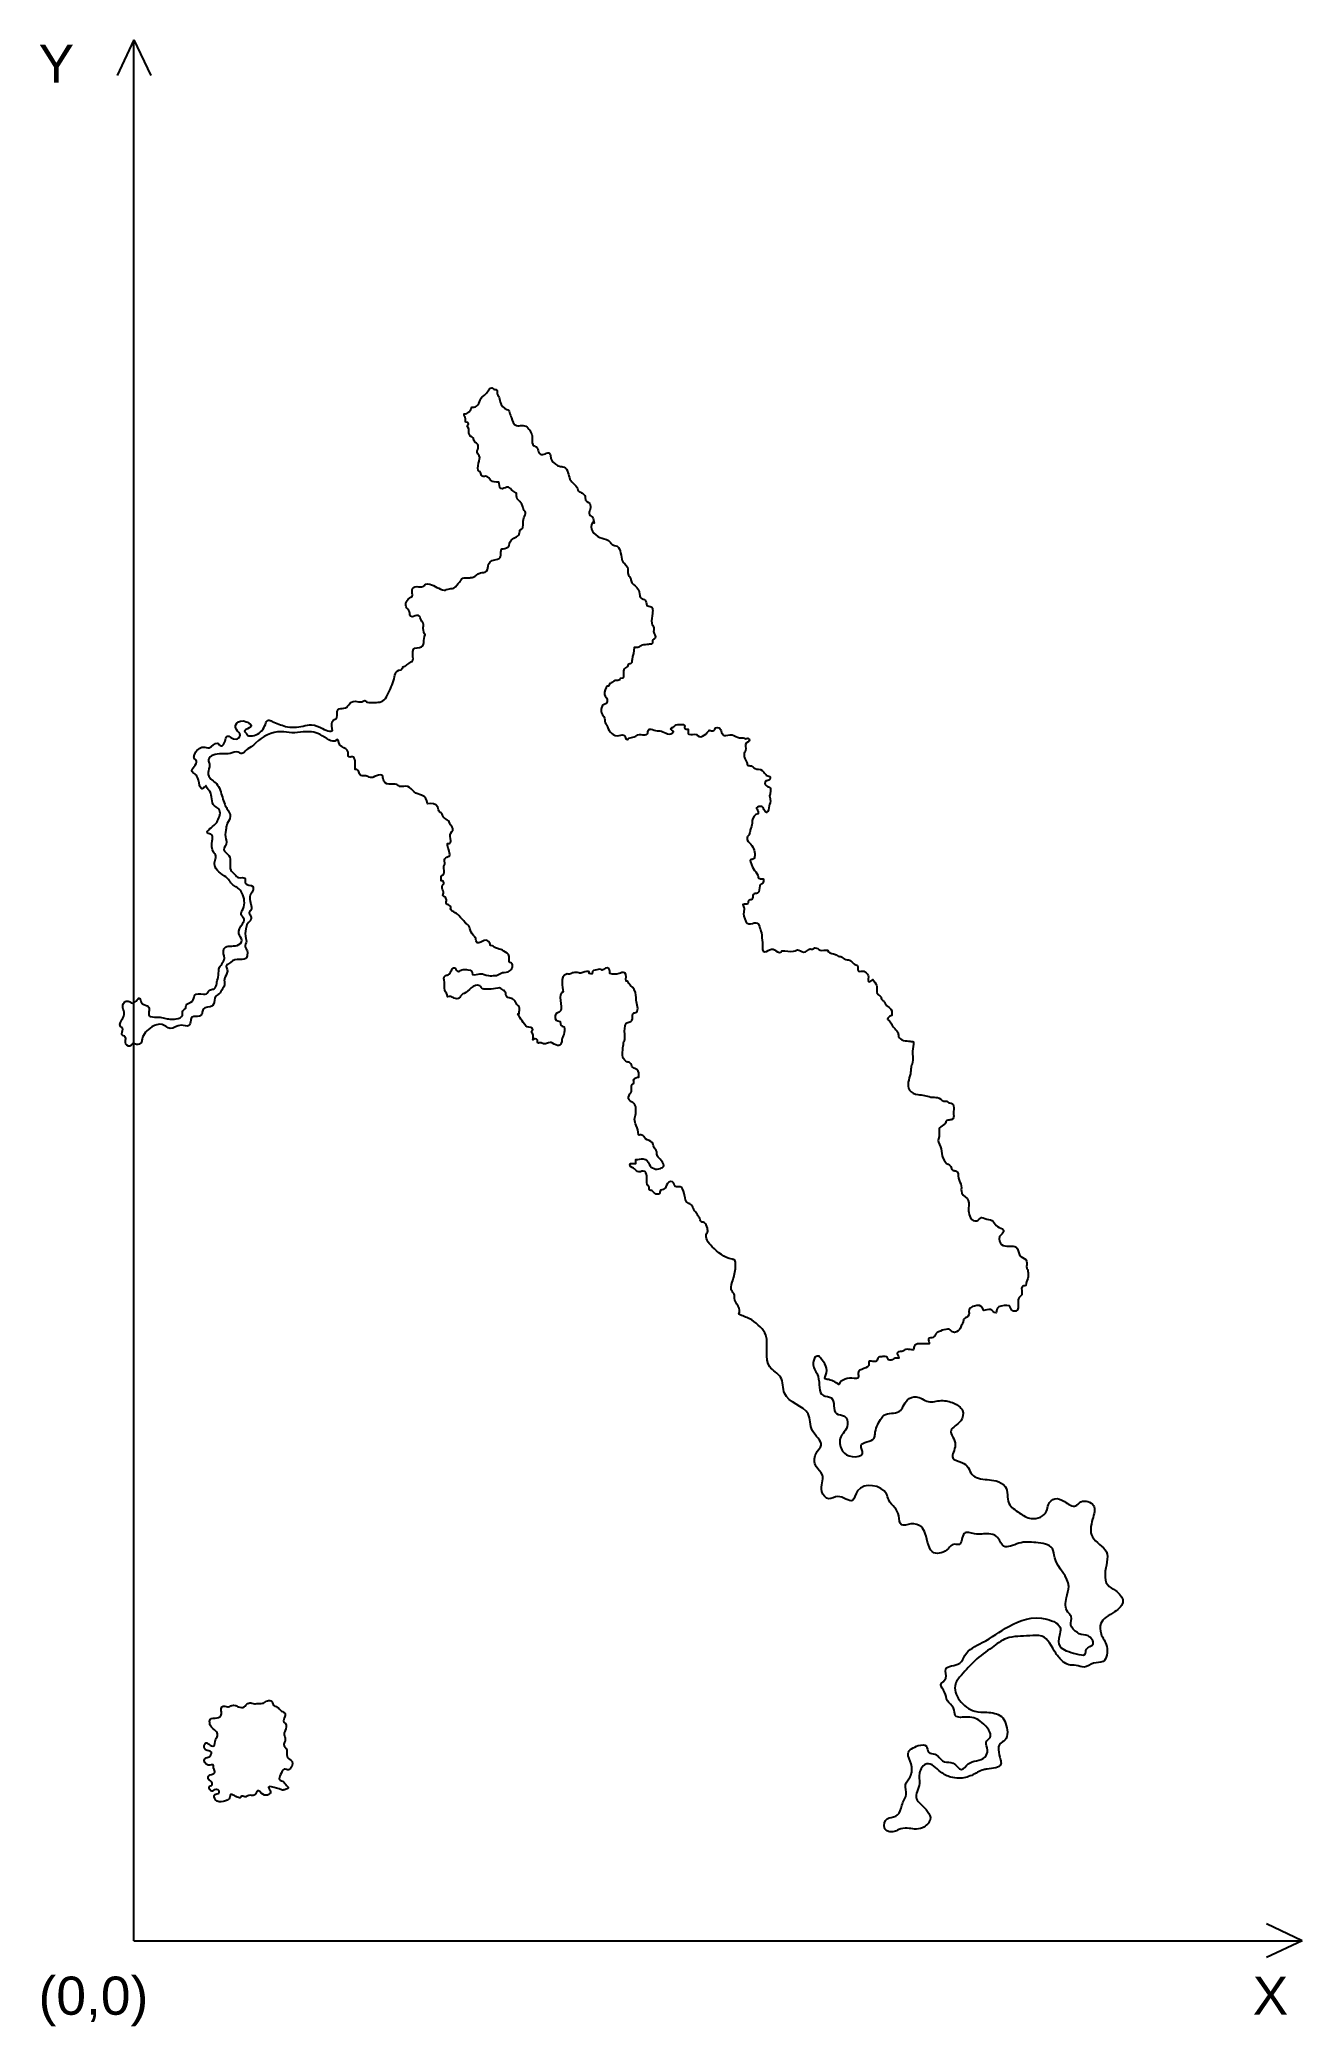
# Model space of a CAD drawing. Header units: millimetres. Extents: x -8188 to 98880, y -7528 to 160952.
import ezdxf

# ---------------------------------------------------------------- set-up
doc = ezdxf.new("R2010")
doc.units = ezdxf.units.MM
doc.layers.add('water', color=130, linetype='Continuous')
doc.layers.add('坐标系', color=7, linetype='Continuous')
doc.styles.get("Standard").update_dxf_attribs({"font": 'arial.ttf'})

msp = doc.modelspace()

# ---------------------------------------------------------------- texts
at = {"layer": '坐标系', "lineweight": 53}
for s, height, p in [('Y', 3240, (-8287, 157296)), ('(0,0)', 3240.5, (-8287, -6553)), ('X', 3240, (94674, -6553))]:
    msp.add_text(s, height=height, dxfattribs=at).set_placement(p)

# ---------------------------------------------------------------- linework, layer by layer
at = {"layer": 'water'}
for points, knots in [([(16649, 102335), (16561, 102319), (16262, 102263), (15696, 102607), (14957, 102931), (13890, 102673), (12949, 102558), (12057, 102936), (11634, 103054), (11139, 103372), (10910, 102779), (10642, 102183), (9843, 101791), (9411, 101961), (9378, 102150), (9079, 102253), (9388, 102545), (10092, 102704), (9063, 103361), (8385, 102985), (8433, 102360), (8991, 102013), (8354, 101382), (7659, 102179), (7561, 101437), (7241, 100865), (6770, 101566), (6301, 100720), (5509, 101132), (4989, 100566), (4844, 100003), (5437, 99645), (4451, 99030), (4943, 98708), (5363, 98412), (5350, 96935), (5932, 97783), (5976, 97420), (6533, 97081), (6271, 96044), (7282, 95687), (7010, 94855), (6638, 94271), (5647, 93712), (6543, 93549), (6405, 92811), (6366, 92197), (6827, 91750), (6658, 91348), (6571, 90604), (7250, 90198), (7876, 89732), (8075, 89258), (8679, 89021), (9142, 88393), (9285, 87462), (8747, 86773), (9256, 86376), (8908, 85824), (8493, 85215), (9129, 84562), (8456, 83923), (7532, 84225), (7319, 83465), (7590, 83039), (7359, 82765), (7272, 82537), (6939, 82250), (7031, 81613), (6827, 81085), (6799, 80639), (6531, 80385), (6137, 80427), (6026, 79967), (5524, 80044), (4854, 80106), (4896, 79257), (4138, 79244), (4263, 78748), (3824, 78643), (4027, 78086), (3381, 77869), (2878, 77876), (2372, 77945), (1842, 78124), (1382, 78015), (1029, 78217), (1066, 78536), (1127, 78856), (981, 78979), (927, 79024), (731, 79073), (403, 79155), (294, 79843), (-9, 79388), (-317, 79180), (-599, 79410), (-1001, 79426), (-1248, 78935), (-981, 78524), (-1066, 78038), (-1300, 77739), (-1467, 77308), (-999, 77058), (-1384, 76547), (-700, 76403), (-1145, 75743), (-438, 75487), (-311, 75912), (55, 75635), (449, 75829), (502, 76550), (1143, 77203), (2164, 77613), (2963, 76847), (3632, 77567), (4506, 77128), (4600, 77736), (4729, 78237), (5315, 77997), (5623, 78375), (5598, 78968), (6626, 78805), (6602, 79501), (6729, 79884), (7111, 80009), (7268, 80427), (7543, 80795), (7426, 81167), (7580, 81583), (7848, 81996), (7541, 82410), (8011, 82688), (8425, 83091), (9299, 82836), (9430, 83383), (9439, 83754), (9114, 84066), (9395, 84414), (9215, 84923), (9242, 85422), (9385, 86031), (9779, 86267), (9725, 86664), (9492, 86929), (9867, 87198), (9677, 87727), (9537, 88356), (9901, 88704), (9999, 89350), (9078, 89152), (9350, 90024), (8648, 89772), (8358, 90189), (7737, 90647), (8245, 91689), (7169, 92216), (7765, 92778), (7503, 93319), (7587, 93865), (7663, 94506), (8137, 95086), (7723, 95650), (7373, 96357), (7215, 97117), (6863, 97866), (6428, 98141), (6047, 98525), (6112, 99028), (6265, 99454), (6114, 99714), (6103, 100226), (7144, 100457), (7921, 100335), (8530, 100660), (9005, 100277), (9351, 100818), (9807, 100981), (10599, 101814), (11804, 102437), (13186, 102104), (14324, 102296), (15584, 102265), (16639, 101202), (17031, 101582), (17057, 101607), (17145, 101515), (17138, 101472), (17177, 101349), (17249, 101120), (17237, 101125), (17436, 101001), (17654, 100865), (17901, 100802), (17958, 100522), (17994, 100344), (17889, 100204), (18042, 100127), (18144, 100076), (18318, 100184), (18418, 100107), (18652, 99928), (18541, 99302), (18565, 99060), (19019, 99085), (18756, 98689), (19069, 98546), (19194, 98488), (19337, 98548), (19470, 98523), (19601, 98497), (19715, 98408), (19852, 98387), (20145, 98342), (20287, 98542), (20544, 98590), (21010, 98677), (20879, 98360), (20988, 98084), (21090, 97822), (21382, 97808), (21633, 97809), (21759, 97809), (21938, 97841), (22058, 97800), (22163, 97763), (22223, 97663), (22326, 97628), (22541, 97554), (22815, 97684), (23023, 97610), (23230, 97538), (23409, 97302), (23568, 97162), (23757, 96996), (23966, 96973), (24178, 96883), (24543, 96728), (24622, 96535), (24709, 96158), (25041, 96165), (25396, 96203), (25560, 95866), (25642, 95696), (25588, 95598), (25715, 95466), (25755, 95425), (25821, 95421), (25850, 95388), (25936, 95293), (25933, 95235), (25990, 95122), (26074, 94953), (26138, 94922), (26277, 94845), (26485, 94728), (26509, 94739), (26584, 94481), (26638, 94293), (26812, 94238), (26853, 94060), (26902, 93848), (26660, 93727), (26606, 93529), (26570, 93395), (26722, 92991), (26650, 92869), (26589, 92765), (26512, 92792), (26385, 92791), (26373, 92394), (26663, 92102), (26557, 91707), (26448, 91667), (26227, 91589), (26169, 91490), (26101, 91374), (26191, 91169), (26162, 91044), (26139, 90943), (26085, 90921), (26071, 90817), (26047, 90643), (26178, 90363), (26091, 90199), (26045, 90113), (25931, 90127), (25878, 90037), (25828, 89953), (25855, 89702), (25867, 89608), (26000, 89637), (26055, 89559), (26072, 89445), (26096, 89285), (25993, 89303), (25945, 89185), (25853, 88955), (26218, 88560), (25965, 88405), (26132, 88209), (26266, 88271), (26294, 87992), (26303, 87901), (26263, 87760), (26312, 87678), (26388, 87553), (26554, 87583), (26636, 87464), (26702, 87368), (26632, 87268), (26675, 87176), (26715, 87091), (26861, 87013), (26938, 86975), (27098, 86895), (27220, 86830), (27349, 86677), (27534, 86457), (27722, 86286), (27900, 86061), (27958, 85987), (28064, 85925), (28133, 85862), (28256, 85752), (28226, 85743), (28277, 85572), (28343, 85347), (28454, 85167), (28595, 84975), (28658, 84889), (28744, 84833), (28786, 84730), (28827, 84628), (28810, 84419), (28906, 84366), (29073, 84274), (29362, 84536), (29511, 84570), (29867, 84650), (29970, 84411), (30036, 84123), (30281, 84128), (30288, 84032), (30473, 83924), (30555, 83877), (30683, 83852), (30783, 83832), (30975, 83795), (31009, 83756), (31159, 83663), (31365, 83536), (31566, 83455), (31623, 83201), (31654, 83065), (31570, 82886), (31636, 82758), (31709, 82616), (31818, 82684), (31880, 82585), (32025, 82351), (31753, 82006), (31543, 81907), (31310, 81798), (31100, 81921), (30884, 81769), (30718, 81652), (30637, 81591), (30420, 81581), (30249, 81574), (30035, 81555), (29865, 81581), (29578, 81625), (29451, 81768), (29147, 81720), (28933, 81686), (28721, 81612), (28501, 81667), (28490, 81967), (28457, 82032), (28125, 82074), (27995, 82091), (27731, 82108), (27607, 82073), (27443, 82026), (27408, 81843), (27201, 81981), (27110, 82042), (27111, 82196), (26999, 82231), (26827, 82286), (26824, 82169), (26750, 82064), (26681, 81966), (26623, 81803), (26521, 81699), (26389, 81564), (26366, 81648), (26225, 81582), (26015, 81484), (26097, 81238), (26128, 81013), (26158, 80796), (26131, 80568), (26160, 80349), (26193, 80107), (26420, 80057), (26384, 79770), (26735, 79931), (26843, 79640), (27193, 79621), (27398, 79609), (27403, 79672), (27506, 79834), (27610, 79996), (27621, 79993), (27795, 80066), (28169, 80221), (28616, 80984), (29126, 80708), (29230, 80652), (29264, 80516), (29382, 80461), (29498, 80406), (29637, 80416), (29769, 80423), (29991, 80435), (30224, 80445), (30454, 80483), (30765, 80534), (30827, 80612), (31099, 80370), (31180, 80297), (31255, 80284), (31310, 80175), (31363, 80068), (31320, 79865), (31412, 79768), (31514, 79659), (31697, 79698), (31820, 79642), (31919, 79598), (32054, 79504), (32128, 79407), (32197, 79318), (32213, 79201), (32277, 79119), (32334, 79045), (32439, 78999), (32473, 78926), (32525, 78812), (32474, 78496), (32463, 78372), (32432, 78349), (32396, 78342), (32357, 78350), (32503, 78141), (32542, 77935), (32718, 77744), (32853, 77597), (32980, 77316), (33150, 77234), (33341, 77143), (33601, 77241), (33635, 76970), (33641, 76922), (33523, 76905), (33518, 76837), (33513, 76766), (33637, 76616), (33653, 76522), (33672, 76405), (33672, 76219), (33618, 76121), (33759, 76271), (33934, 76265), (34029, 76094), (34061, 76036), (33990, 75931), (34045, 75880), (34095, 75832), (34259, 75892), (34329, 75878), (34440, 75855), (34497, 75796), (34614, 75786), (34747, 75774), (34835, 75857), (34945, 75884), (35179, 75941), (35221, 75900), (35431, 75777), (35864, 75524), (36069, 75661), (36100, 76144), (36113, 76342), (36194, 76416), (36263, 76591), (36335, 76772), (36308, 77036), (36300, 77242), (35954, 77316), (35994, 77349), (35961, 77701), (35651, 77720), (35480, 77797), (35522, 78160), (35559, 78489), (35843, 78365), (36005, 78610), (36186, 78885), (35691, 80075), (36195, 80197), (36193, 80614), (35881, 81514), (36491, 81706), (36573, 81732), (36663, 81700), (36746, 81714), (36848, 81731), (36943, 81810), (37042, 81827), (37190, 81852), (37376, 81832), (37524, 81824), (37618, 81618), (38491, 82232), (38420, 81759), (38494, 81735), (38578, 81728), (38658, 81740), (38660, 82050), (38825, 82045), (39068, 82071), (39207, 82086), (39405, 82204), (39521, 82028), (39682, 82115), (39693, 82243), (39922, 82229), (40206, 82212), (40139, 82015), (40161, 81754), (40467, 81684), (40645, 81666), (40950, 81764), (41064, 81801), (41288, 81894), (41418, 81809), (41612, 81682), (41489, 81304), (41535, 81114), (41581, 81103), (41651, 81085), (41696, 81092), (41690, 80869), (42125, 80595), (42224, 80396), (42400, 80045), (42377, 79820), (42397, 79478), (42413, 79194), (42660, 78651), (42411, 78482), (42308, 78412), (42200, 78478), (42118, 78337), (42027, 78181), (42138, 77924), (42015, 77769), (41807, 77507), (41518, 77746), (41451, 77321), (41399, 76993), (41412, 76725), (41428, 76375), (41431, 76313), (41443, 76217), (41428, 76158), (41413, 76097), (41363, 76025), (41354, 75988), (41319, 75841), (41293, 75640), (41272, 75473), (41241, 75234), (41199, 74879), (41264, 74652), (41302, 74514), (41486, 74326), (41612, 74269), (41723, 74219), (41778, 74270), (41893, 74166), (41982, 74086), (41991, 73910), (42051, 73847), (42143, 73749), (42314, 73721), (42435, 73604), (42635, 73410), (42638, 73253), (42630, 72974), (42484, 72957), (42245, 72894), (42185, 72763), (42150, 72687), (42216, 72564), (42187, 72485), (42158, 72404), (42096, 72406), (42048, 72331), (41956, 72190), (42002, 72102), (42008, 71896), (42015, 71625), (41885, 71637), (41789, 71422), (41581, 70955), (42101, 70925), (42291, 70614), (42414, 70413), (42372, 70120), (42365, 69891), (42358, 69695), (42250, 69579), (42253, 69391), (42256, 69233), (42321, 69020), (42390, 68876), (42531, 68581), (42579, 68415), (42589, 68066), (42669, 68048), (42776, 68076), (42859, 68055), (43036, 68009), (43066, 67869), (43192, 67746), (43362, 67579), (43615, 67591), (43759, 67425), (43852, 67319), (43843, 67180), (43893, 67059), (43955, 66908), (44089, 66779), (44133, 66626), (44170, 66497), (44139, 66378), (44196, 66260), (44254, 66142), (44359, 66094), (44439, 66000), (44513, 65914), (44777, 65615), (44752, 65462), (44731, 65335), (44567, 65275), (44454, 65226), (44099, 65070), (43672, 65213), (43502, 65574), (43376, 65843), (43317, 65967), (42996, 66030), (42771, 66074), (42583, 65935), (42366, 65994), (42361, 65875), (42368, 65756), (42363, 65638), (42281, 65621), (41969, 65678), (41922, 65639), (41697, 65450), (42074, 65281), (42159, 65245), (42315, 65178), (42371, 65022), (42498, 64957), (42632, 64889), (42870, 64992), (42992, 65000), (43460, 64968), (43199, 64235), (43323, 63872), (43360, 63762), (43443, 63775), (43477, 63692), (43503, 63628), (43469, 63489), (43507, 63438), (43591, 63324), (43665, 63386), (43757, 63327), (43853, 63265), (43877, 63152), (43999, 63092), (44107, 63040), (44269, 62986), (44369, 63087), (44427, 63148), (44368, 63291), (44459, 63373), (44477, 63390), (44644, 63442), (44670, 63452), (44925, 63548), (44843, 63547), (44967, 63817), (45038, 63969), (45255, 64211), (45466, 64100), (45648, 64005), (45567, 63757), (45702, 63683), (45833, 63611), (46122, 63713), (46251, 63611), (46368, 63517), (46468, 63107), (46500, 62958), (46564, 62653), (46542, 62432), (46850, 62258), (46994, 62177), (47062, 62190), (47143, 62032), (47220, 61880), (47247, 61789), (47351, 61641), (47439, 61517), (47504, 61387), (47584, 61284), (47648, 61204), (47707, 61144), (47753, 61056), (47809, 60948), (47804, 60804), (47907, 60726), (48034, 60631), (48145, 60705), (48258, 60534), (48318, 60445), (48460, 60170), (48443, 60064), (48453, 60038), (48442, 60029), (48424, 60021), (48528, 60004), (48458, 59833), (48399, 59732), (48175, 59349), (48520, 58893), (48840, 58585), (49329, 58115), (49863, 57622), (50534, 57521), (50617, 57509), (50711, 57498), (50763, 57432), (50797, 57389), (50806, 57333), (50811, 57279), (50832, 57087), (50833, 56893), (50814, 56701), (50775, 56321), (50658, 55954), (50542, 55590), (50453, 55311), (50372, 54979), (50552, 54748), (50603, 54683), (50672, 54631), (50707, 54557), (50754, 54455), (50728, 54337), (50734, 54225), (50746, 53978), (50910, 53770), (51033, 53556), (51155, 53341), (51236, 53058), (51090, 52859), (51391, 52730), (51691, 52602), (51992, 52474), (52058, 52446), (52125, 52418), (52192, 52389), (52699, 52003), (53978, 51030), (52984, 48513), (54935, 47647), (54667, 45436), (57355, 44971), (57004, 42955), (58475, 41875), (57456, 41044), (57487, 39913), (58536, 39159), (57822, 38014), (58689, 36960), (59617, 37724), (60852, 36565), (61105, 38737), (63585, 38314), (63770, 36986), (64370, 36485), (64708, 35808), (64738, 34763), (65762, 35191), (66589, 34967), (67103, 33950), (67204, 32253), (68776, 32725), (69217, 33455), (70069, 33142), (69958, 34605), (71274, 34095), (72095, 34317), (73133, 34090), (73454, 32777), (74968, 33619), (76211, 33510), (77792, 33325), (77865, 31486), (79399, 30355), (78818, 28755), (78736, 27754), (79444, 27188), (79078, 26403), (79631, 25982), (80127, 25640), (80745, 25765), (81444, 24792), (80425, 24572), (80604, 23814), (79599, 24098), (78987, 24247), (78143, 24681), (78226, 25508), (78561, 26498), (76423, 27458), (74098, 26611), (72066, 25076), (70319, 24343), (69922, 22970), (68312, 23124), (68887, 21934), (67962, 21462), (68692, 20806), (68658, 20002), (69423, 19591), (69315, 18522), (70747, 18827), (71705, 18370), (72810, 17097), (71899, 16596), (72287, 15904), (72008, 15182), (71255, 14973), (70529, 14854), (69944, 13897), (69375, 15007), (68468, 14754), (68094, 15314), (67676, 15638), (67056, 15547), (67124, 16433), (66126, 16286), (65196, 15717), (65849, 14669), (65781, 13682), (65065, 12969), (65444, 12127), (64991, 11524), (64859, 10870), (64517, 10117), (63543, 10271), (63252, 9078), (64173, 8862), (64772, 9252), (65514, 9317), (66502, 9024), (67749, 10148), (66743, 11095), (65889, 11941), (66579, 12942), (66240, 13970), (67132, 15168), (68105, 14026), (68963, 13586), (69910, 13453), (70874, 13687), (71596, 14193), (72438, 14335), (73444, 14362), (73244, 15291), (73077, 15796), (73148, 16473), (73991, 16777), (73862, 18019), (73307, 18970), (72200, 19128), (70903, 19103), (69733, 19959), (69221, 21407), (70168, 22458), (71107, 23563), (72460, 24508), (73909, 25617), (75414, 25509), (77168, 25771), (77767, 24312), (78459, 23468), (79088, 23061), (79717, 23137), (80542, 22754), (81021, 23410), (82253, 23195), (82484, 24856), (81744, 25575), (81665, 26965), (82885, 27432), (83984, 28500), (83144, 29453), (82240, 29830), (82027, 31169), (82808, 32837), (80742, 33770), (81013, 35349), (81533, 36738), (80186, 37215), (79584, 36340), (78755, 36984), (77917, 37395), (77278, 36784), (77277, 35822), (75902, 35282), (74886, 36036), (73716, 36762), (74024, 38245), (72703, 38892), (71706, 38775), (70786, 39215), (70610, 39918), (70016, 40352), (68857, 40583), (69836, 41864), (68613, 43085), (70058, 43617), (70223, 44805), (69290, 45390), (68275, 45642), (67129, 45251), (66270, 46022), (65149, 45623), (64899, 44259), (63551, 44585), (62939, 43690), (62650, 43054), (62618, 41978), (61061, 42093), (61893, 40839), (60578, 40689), (59780, 41178), (59465, 42530), (60515, 43172), (60184, 44374), (58940, 44255), (59391, 45922), (57720, 45839), (58124, 47517), (57262, 48416), (57463, 48994), (57538, 49212), (57629, 49261), (57721, 49333), (57822, 49317), (57906, 49303), (57968, 49233), (58022, 49168), (58365, 48752), (58727, 48197), (58483, 47717), (58430, 47612), (58352, 47478), (58433, 47393), (58472, 47352), (58533, 47344), (58589, 47336), (58950, 47284), (59294, 47127), (59570, 46889), (59774, 47354), (60380, 47494), (60882, 47422), (61014, 47402), (61186, 47393), (61241, 47514), (61287, 47615), (61210, 47728), (61206, 47838), (61198, 48066), (61470, 48182), (61690, 48244), (61909, 48305), (62176, 48457), (62127, 48679), (62031, 49124), (62608, 48712), (62787, 48877), (62899, 48981), (62822, 49114), (62983, 49208), (63083, 49267), (63195, 49257), (63305, 49263), (63425, 49269), (63603, 49295), (63692, 49206), (63821, 49078), (63671, 48993), (63891, 48951), (64079, 48915), (64123, 49042), (64275, 49103), (64393, 49150), (64531, 49127), (64655, 49130), (64689, 49327), (64431, 49448), (64564, 49621), (64638, 49717), (64907, 49687), (65012, 49734), (65166, 49803), (65180, 49889), (65371, 49887), (65541, 49885), (65724, 49850), (65900, 49837), (65975, 50001), (65890, 50096), (66034, 50232), (66165, 50354), (66297, 50348), (66471, 50355), (66724, 50365), (66988, 50337), (67236, 50361), (67260, 50485), (67132, 50664), (67176, 50757), (67233, 50879), (67462, 50837), (67568, 50890), (67698, 50954), (67692, 50979), (67752, 51090), (67830, 51272), (67847, 51284), (68032, 51362), (68252, 51470), (68415, 51553), (68661, 51576), (68739, 51583), (68855, 51601), (68931, 51582), (69092, 51541), (69092, 51423), (69222, 51356), (69430, 51249), (69682, 51415), (69813, 51571), (69903, 51679), (69921, 51751), (69966, 51888), (70003, 52002), (70072, 52047), (70114, 52149), (70146, 52230), (70124, 52325), (70162, 52405), (70244, 52580), (70391, 52563), (70518, 52681), (70709, 52857), (70554, 53039), (70643, 53255), (70753, 53522), (71030, 53552), (71276, 53588), (71626, 53641), (71739, 53497), (71875, 53164), (71958, 53201), (72317, 53275), (72428, 53254), (72618, 53219), (72696, 52945), (72926, 52981), (72997, 53207), (72919, 53326), (73162, 53476), (73397, 53620), (73763, 53596), (74056, 53585), (74129, 53375), (74285, 53014), (74587, 53121), (74848, 53212), (74795, 53566), (74795, 53809), (74795, 53926), (74775, 54066), (74809, 54174), (74860, 54336), (75025, 54381), (75088, 54519), (75169, 54698), (75007, 55028), (75117, 55182), (75170, 55256), (75356, 55270), (75440, 55304), (75438, 55573), (75550, 55657), (75620, 55893), (75662, 56032), (75647, 56375), (75621, 56517), (75602, 56618), (75536, 56681), (75512, 56775), (75466, 56955), (75556, 57169), (75508, 57348), (75446, 57581), (75179, 57600), (75007, 57755), (74811, 57931), (74840, 58184), (74729, 58403), (74608, 58643), (74450, 58624), (74202, 58624), (73667, 58624), (73232, 58620), (73164, 59259), (73131, 59565), (73456, 59563), (73540, 59839), (73614, 60082), (73351, 60159), (73180, 60225), (72742, 60394), (72764, 60856), (72280, 60898), (72106, 60913), (71836, 61081), (71680, 61055), (71527, 61029), (71465, 60839), (71296, 60791), (70794, 60648), (70604, 61275), (70578, 61629), (70558, 61891), (70649, 62274), (70559, 62512), (70466, 62757), (70120, 62882), (70009, 63135), (69921, 63336), (69992, 63531), (69960, 63741), (69926, 63960), (69783, 64188), (69714, 64409), (69635, 64669), (69793, 64879), (69483, 65017), (69407, 65051), (69326, 65033), (69253, 65079), (69117, 65164), (69150, 65270), (69073, 65392), (68958, 65574), (68738, 65572), (68611, 65767), (68473, 65979), (68321, 66231), (68308, 66487), (68294, 66779), (68225, 66996), (68115, 67263), (67980, 67588), (68002, 67596), (68076, 67937), (68137, 68220), (67967, 68561), (68224, 68759), (68376, 68877), (68517, 68870), (68618, 69055), (68666, 69142), (68618, 69196), (68709, 69275), (68769, 69327), (68942, 69324), (69015, 69344), (69165, 69386), (69179, 69324), (69273, 69456), (69353, 69567), (69311, 69775), (69313, 69905), (69315, 70109), (69328, 70319), (69312, 70522), (69287, 70727), (69215, 70728), (68957, 70794), (68853, 70821), (68835, 70896), (68742, 70925), (68659, 70952), (68552, 70899), (68471, 70926), (68262, 70995), (68184, 71205), (67943, 71240), (67752, 71268), (67565, 71240), (67384, 71283), (67015, 71371), (66657, 71451), (66267, 71490), (66020, 71514), (65727, 71660), (65582, 71861), (65285, 72271), (65556, 72818), (65647, 73237), (65687, 73425), (65685, 73582), (65701, 73772), (65716, 73946), (65800, 74043), (65838, 74205), (65908, 74509), (65806, 74873), (65835, 75185), (65861, 75455), (65930, 75686), (65923, 75967), (65826, 75990), (65721, 75971), (65635, 76032), (65292, 76027), (64773, 76057), (64653, 76417), (64604, 76566), (64646, 76683), (64556, 76823), (64494, 76920), (64354, 77069), (64269, 77154), (64126, 77298), (64168, 77182), (64074, 77394), (64015, 77526), (63982, 77613), (63874, 77737), (63799, 77822), (63668, 77807), (63726, 77972), (63746, 78030), (64014, 78181), (64071, 78194), (64092, 78518), (64102, 78705), (63846, 78873), (63676, 78984), (63603, 79037), (63519, 79205), (63457, 79327), (63469, 79329), (63377, 79425), (63331, 79472), (63243, 79521), (63209, 79576), (63177, 79627), (63187, 79716), (63165, 79749), (63100, 79845), (62994, 79893), (62918, 79980), (62797, 80116), (62803, 80168), (62804, 80357), (62804, 80492), (62824, 80639), (62782, 80767), (62745, 80879), (62532, 81208), (62451, 81253), (62408, 81176), (62219, 80992), (62111, 81071), (62020, 81137), (62121, 81478), (62071, 81587), (62016, 81709), (61821, 81916), (61690, 81957), (61586, 81990), (61346, 81900), (61259, 81962), (61112, 82068), (61273, 82314), (61161, 82435), (61116, 82483), (60927, 82519), (60854, 82572), (60762, 82640), (60694, 82743), (60603, 82814), (60426, 82952), (60357, 82897), (60162, 82942), (59988, 82981), (59903, 83141), (59743, 83188), (59595, 83231), (59567, 83205), (59432, 83285), (59323, 83350), (59255, 83405), (59138, 83433), (58952, 83477), (58664, 83500), (58615, 83744), (58442, 83745), (58172, 83689), (58010, 83742), (57827, 83802), (57765, 83955), (57549, 83921), (57513, 83915), (57417, 83848), (57350, 83834), (57272, 83817), (57178, 83856), (57101, 83830), (56971, 83787), (56874, 83641), (56742, 83600), (56497, 83523), (56393, 83676), (56185, 83740), (56020, 83790), (55942, 83690), (55736, 83655), (55414, 83600), (55104, 83678), (54757, 83678), (54691, 83435), (54398, 83581), (54250, 83676), (54065, 83797), (53954, 83878), (53710, 83768), (53580, 83710), (53308, 83470), (53155, 83653), (53075, 83749), (53143, 84245), (53108, 84374), (53038, 84641), (53086, 84946), (53015, 85218), (52970, 85391), (52888, 85566), (52840, 85744), (52672, 86377), (52167, 85813), (51809, 86023), (51639, 86123), (51508, 86621), (51507, 86808), (51506, 86963), (51572, 87123), (51548, 87288), (51533, 87395), (51474, 87497), (51443, 87603), (51575, 87651), (51741, 87623), (51876, 87662), (51896, 87829), (51846, 87899), (51970, 87980), (52110, 88072), (52179, 87910), (52263, 88140), (52307, 88263), (52229, 88344), (52327, 88452), (52434, 88571), (52557, 88506), (52681, 88580), (52887, 88705), (52808, 88975), (52884, 89189), (52940, 89347), (53072, 89317), (53133, 89408), (53204, 89512), (53176, 89668), (53174, 89795), (53086, 89812), (52952, 89776), (52867, 89807), (52693, 89870), (52770, 89925), (52714, 90084), (52636, 90310), (52444, 90439), (52337, 90634), (52272, 90750), (52028, 91250), (52074, 91373), (52114, 91481), (52194, 91411), (52282, 91456), (52394, 91497), (52440, 91514), (52417, 91634), (52551, 92017), (52346, 92419), (52104, 92727), (51969, 92898), (51750, 92975), (51814, 93298), (51838, 93419), (51931, 93459), (51973, 93549), (52016, 93644), (52047, 93806), (52063, 93913), (52084, 94062), (52116, 94108), (52167, 94231), (52237, 94397), (52209, 94543), (52238, 94721), (52274, 94946), (52471, 95308), (52727, 95308), (52729, 95376), (52742, 95453), (52729, 95520), (52717, 95582), (52658, 95663), (52654, 95689), (52639, 95749), (52554, 95732), (52604, 95809), (52618, 95848), (52757, 95899), (52800, 95910), (53195, 96017), (53129, 95710), (53326, 95506), (53551, 95272), (53640, 95595), (53643, 95809), (53646, 96043), (53765, 96169), (53776, 96388), (53785, 96551), (53700, 96657), (53711, 96818), (53718, 96927), (53773, 97026), (53777, 97153), (53779, 97238), (53811, 97441), (53766, 97507), (53700, 97601), (53532, 97595), (53446, 97666), (53356, 97741), (53280, 97805), (53331, 97971), (53383, 98142), (53388, 98060), (53562, 98121), (53695, 98168), (53746, 98145), (53752, 98321), (53759, 98509), (53716, 98479), (53560, 98534), (53421, 98580), (53408, 98588), (53326, 98683), (53236, 98788), (53205, 98880), (53080, 98973), (52869, 99130), (52684, 99041), (52472, 99152), (52338, 99222), (52285, 99326), (52131, 99370), (52042, 99395), (51920, 99364), (51847, 99433), (51796, 99482), (51789, 99647), (51761, 99716), (51727, 99797), (51671, 99847), (51637, 99926), (51603, 100005), (51558, 100124), (51547, 100207), (51538, 100269), (51535, 100383), (51546, 100442), (51574, 100586), (51612, 100554), (51661, 100659), (51773, 100899), (51546, 101162), (51744, 101332), (51844, 101419), (51916, 101339), (51973, 101482), (52032, 101627), (51961, 101681), (51867, 101707), (51826, 101718), (51757, 101641), (51704, 101644), (51647, 101647), (51623, 101706), (51572, 101716), (51429, 101745), (51300, 101745), (51155, 101754), (50893, 101771), (50770, 101952), (50522, 102001), (50306, 102043), (50040, 101878), (49839, 101953), (49559, 102058), (49668, 102623), (49262, 102623), (48994, 102623), (49147, 102465), (48991, 102355), (48892, 102285), (48699, 102347), (48595, 102384), (48454, 102200), (47930, 101587), (47603, 101932), (47613, 102148), (47170, 102016), (47028, 102022), (46716, 102035), (46803, 102183), (46800, 102469), (46720, 102491), (46562, 102461), (46507, 102531), (46464, 102585), (46544, 102729), (46491, 102798), (46400, 102917), (46056, 102891), (45916, 102869), (45726, 102839), (45657, 102735), (45512, 102627), (45423, 102561), (45386, 102672), (45346, 102534), (45306, 102395), (45479, 102366), (45567, 102272), (45295, 101855), (44839, 102186), (44538, 102298), (44325, 102378), (44245, 102342), (44033, 102356), (43892, 102365), (43662, 102566), (43505, 102467), (43268, 102317), (43552, 102051), (43161, 102003), (43002, 101984), (42839, 102019), (42685, 102020), (42446, 102020), (42431, 101898), (42229, 101820), (42087, 101765), (41919, 101774), (41776, 101717), (41709, 101690), (41729, 101579), (41585, 101618), (41472, 101649), (41487, 101811), (41420, 101885), (41262, 102058), (41160, 101967), (40957, 101934), (40427, 101849), (40120, 102245), (39957, 102670), (39921, 102764), (39879, 102830), (39830, 102918), (39723, 103109), (39752, 103211), (39702, 103416), (39651, 103626), (39435, 103782), (39410, 104017), (39395, 104157), (39467, 104423), (39577, 104519), (39720, 104643), (39875, 104574), (39936, 104816), (40013, 105119), (39743, 105169), (39709, 105430), (39683, 105632), (39813, 106026), (39926, 106124), (39954, 106148), (40024, 106105), (40062, 106138), (40119, 106188), (40089, 106266), (40134, 106312), (40215, 106395), (40319, 106435), (40417, 106491), (40540, 106561), (40565, 106595), (40719, 106613), (40886, 106632), (40998, 106572), (41047, 106791), (41432, 106765), (41318, 107010), (41317, 107301), (41316, 107503), (41346, 107567), (41495, 107695), (41546, 107739), (41617, 107737), (41661, 107785), (41705, 107832), (41676, 107899), (41724, 107951), (41782, 108013), (41921, 108006), (41975, 108065), (42056, 108153), (42028, 108273), (42043, 108383), (42090, 108726), (42228, 109055), (42230, 109413), (42345, 109430), (42517, 109383), (42625, 109422), (42723, 109457), (42757, 109560), (42870, 109601), (43025, 109658), (43273, 109627), (43436, 109668), (43563, 109699), (43671, 109624), (43769, 109769), (43824, 109851), (43753, 109972), (43806, 110056), (43886, 110184), (44047, 110100), (44034, 110315), (44026, 110440), (43902, 110542), (43880, 110680), (43860, 110807), (43903, 110944), (43881, 111070), (43856, 111209), (43750, 111318), (43722, 111458), (43670, 111715), (43732, 112043), (43767, 112296), (43785, 112427), (43817, 112615), (43769, 112746), (43721, 112881), (43643, 112852), (43455, 112899), (43159, 112973), (43314, 113213), (43163, 113411), (43076, 113525), (42910, 113511), (42820, 113581), (42674, 113694), (42701, 113808), (42679, 113967), (42650, 114175), (42595, 114357), (42450, 114508), (42248, 114717), (42025, 114749), (41962, 115073), (41939, 115191), (41938, 115235), (41891, 115326), (41842, 115423), (41750, 115506), (41717, 115618), (41659, 115814), (41730, 116016), (41646, 116209), (41546, 116440), (41290, 116534), (41205, 116778), (41097, 117088), (41110, 117784), (40781, 117994), (40644, 118081), (40494, 118048), (40356, 118155), (40234, 118249), (40173, 118375), (40049, 118468), (39846, 118621), (39542, 118646), (39316, 118743), (38858, 118938), (38292, 119502), (38714, 120035), (38768, 120042), (38804, 120019), (38821, 119964), (38830, 120102), (38763, 120347), (38680, 120465), (38568, 120625), (38393, 120585), (38394, 120801), (38395, 120929), (38502, 121097), (38509, 121252), (38518, 121478), (38534, 121569), (38340, 121704), (38140, 121828), (38114, 121865), (38086, 121993), (38049, 122143), (38080, 122266), (37963, 122394), (37887, 122476), (37776, 122524), (37676, 122572), (37485, 122668), (37464, 122699), (37416, 122883), (37298, 123253), (36925, 123350), (36781, 123682), (36632, 124026), (36637, 124532), (36281, 124706), (36135, 124777), (36031, 124745), (35885, 124777), (35740, 124809), (35680, 124881), (35563, 124962), (35240, 125187), (35158, 125282), (35120, 125683), (35078, 126128), (34779, 125820), (34472, 125781), (33963, 125717), (34221, 126195), (33931, 126412), (33794, 126515), (33702, 126462), (33622, 126634), (33538, 126816), (33602, 127042), (33582, 127244), (33556, 127511), (33349, 127933), (33138, 128103), (32869, 128319), (32543, 128173), (32242, 128234), (31976, 128288), (31918, 128645), (31820, 128893), (31761, 129044), (31692, 129176), (31651, 129333), (31614, 129521), (31579, 129547), (31421, 129597), (31102, 129734), (30964, 129908), (30866, 130241), (30817, 130405), (30790, 130576), (30726, 130731), (30699, 130796), (30638, 130842), (30616, 130917), (30590, 131002), (30642, 131147), (30576, 131228), (30490, 131334), (30431, 131268), (30331, 131307), (30254, 131337), (30249, 131412), (30156, 131422), (29988, 131440), (29928, 131299), (29838, 131176), (29737, 131038), (29665, 130897), (29531, 130798), (29308, 130632), (29271, 130674), (29165, 130381), (29103, 130208), (29003, 129986), (28848, 129875), (28717, 129779), (28625, 129795), (28456, 129794), (28419, 129553), (28087, 129189), (27812, 129212), (27767, 129041), (27914, 128963), (27923, 128794), (27936, 128561), (27799, 128510), (28131, 128477), (28280, 128301), (27964, 128249), (28104, 128098), (28285, 127903), (28137, 127654), (28273, 127407), (28379, 127215), (28362, 127347), (28497, 127254), (28619, 127171), (28579, 127144), (28634, 127027), (28668, 126954), (28657, 126918), (28711, 126845), (28752, 126789), (28855, 126755), (28903, 126691), (28981, 126587), (29010, 126467), (28989, 126339), (28951, 126110), (28843, 126061), (28977, 125830), (29152, 125549), (29164, 125511), (29068, 125214), (29016, 125033), (28911, 124618), (28991, 124438), (29026, 124360), (29155, 124325), (29199, 124246), (29267, 124124), (29203, 124000), (29340, 123930), (29432, 123883), (29607, 123953), (29714, 123920), (29881, 123867), (29940, 123715), (30048, 123597), (30247, 123379), (30460, 123456), (30738, 123438), (30794, 123293), (30771, 122962), (30930, 122883), (31072, 122814), (31281, 122977), (31416, 122997), (31670, 123036), (31671, 122924), (31828, 122773), (31937, 122668), (32111, 122636), (32178, 122485), (32197, 122483), (32223, 122491), (32242, 122486), (32264, 122142), (32201, 122087), (32431, 121882), (32559, 121767), (32687, 121599), (32746, 121434), (32800, 121282), (32815, 121176), (32903, 121033), (33000, 120875), (33055, 120857), (32973, 120651), (32891, 120444), (32825, 120349), (32802, 120109), (32791, 119984), (32835, 119600), (32755, 119495), (32719, 119449), (32603, 119456), (32570, 119417), (32497, 119331), (32528, 119266), (32508, 119147), (32447, 118788), (32061, 118746), (31809, 118525), (31608, 118348), (31715, 118077), (31513, 117929), (31402, 117847), (31124, 117748), (30984, 117765), (30826, 117431), (31085, 117003), (30619, 116887), (30319, 116812), (29992, 116795), (29875, 116464), (29802, 116257), (29867, 116053), (29697, 115880), (29535, 115715), (29394, 115790), (29204, 115749), (28869, 115677), (28850, 115382), (28494, 115350), (28392, 115341), (28295, 115324), (28204, 115311), (28089, 115294), (27784, 115332), (27686, 115282), (27604, 115240), (27487, 115022), (27418, 114954), (27282, 114820), (27116, 114528), (26919, 114441), (26774, 114376), (26603, 114418), (26451, 114366), (26239, 114293), (26196, 114239), (25966, 114300), (25523, 114418), (25190, 114789), (24709, 114793), (24450, 114796), (24492, 114647), (24319, 114569), (24203, 114517), (23938, 114570), (23805, 114570), (23206, 114573), (23462, 114109), (23410, 113727), (23099, 113586), (22730, 113251), (22883, 112853), (22947, 112687), (23121, 112641), (23177, 112421), (23227, 112228), (23151, 112026), (23388, 112006), (23576, 111990), (23710, 112191), (23921, 112118), (24129, 112047), (24068, 111841), (24176, 111663), (24214, 111600), (24312, 111542), (24335, 111474), (24378, 111349), (24319, 111130), (24332, 111000), (24345, 110873), (24393, 110549), (24511, 110491), (24264, 110134), (24595, 109466), (24028, 109399), (23708, 109361), (23485, 109442), (23463, 109055), (23455, 108901), (23463, 108744), (23463, 108590), (23463, 108519), (23486, 108406), (23464, 108342), (23409, 108185), (23433, 108283), (23305, 108190), (23194, 108110), (23060, 107997), (22953, 107931), (22878, 107885), (22705, 107756), (22618, 107769), (22609, 107664), (22519, 107604), (22476, 107505), (21869, 107459), (21957, 107036), (21813, 106590), (21656, 106104), (21458, 105671), (21212, 105215), (20989, 104803), (20652, 104739), (20202, 104741), (20004, 104742), (19768, 104709), (19584, 104778), (19517, 104803), (19454, 104890), (19379, 104898), (19271, 104911), (19208, 104811), (19116, 104794), (18939, 104761), (18744, 104853), (18554, 104852), (18305, 104852), (18170, 104744), (18017, 104550), (17858, 104348), (17861, 104291), (17595, 104250), (17428, 104225), (17225, 104270), (17110, 104139), (16956, 103962), (17089, 103683), (16998, 103479), (16914, 103291), (16698, 103297), (16619, 103096), (16533, 102874), (16623, 102600), (16649, 102335)], [0, 0, 0, 0, 263.03372, 893.6368504, 1877.4891603, 2602.459028, 4104.0944019, 4682.048394, 5324.4868077, 5665.0215668, 6112.9814372, 6750.6300906, 7938.2375233, 8152.1184608, 8156.6036112, 8512.7491708, 8657.2582119, 9227.0888084, 10056.6244061, 10741.1001791, 11143.9823792, 11739.6407082, 12200.6693068, 13004.7158673, 13469.2125817, 13986.1646886, 14378.4769012, 15162.2689911, 15671.2105781, 16663.3277951, 16932.4739382, 17268.7238561, 18241.051526, 18455.5868348, 18801.2423169, 19954.6726351, 20264.8746935, 20355.1871408, 20852.2377318, 22106.272196, 22572.9289105, 23596.2257802, 23909.3195466, 24912.5123153, 25299.9822064, 25802.9443297, 26770.6361076, 27133.8305365, 27500.110781, 27949.3322944, 29300.4859342, 29395.9192763, 30302.2459934, 30685.4601484, 31266.6386463, 32648.5277241, 33216.3715529, 33633.4182981, 34058.3633563, 34927.1294914, 35584.9431183, 36196.4610135, 37291.336731, 37582.7302, 38303.3261287, 38511.2076821, 38590.7304761, 39034.3250916, 39722.0330825, 40325.2783175, 40748.1394053, 40999.282214, 41348.6769629, 41765.0433086, 42014.7906202, 42753.647032, 43290.8886278, 43940.0544229, 44165.0296382, 44518.6366117, 44881.1915129, 45496.6562136, 46036.0430405, 46500.6421422, 47000.2073262, 47704.8012492, 47799.131422, 48163.8459536, 48507.5178472, 48706.3961803, 48706.3961803, 48706.3961803, 49285.8828636, 49677.6278443, 50041.9042428, 50402.0708612, 50701.1827271, 51013.3580852, 51486.6881501, 51983.303669, 52392.1106423, 52855.2838321, 53174.2078841, 53576.6160586, 54018.7100157, 54368.1798008, 54982.5330475, 55466.239836, 55662.2863715, 56009.1842056, 56419.0812861, 56725.9025816, 58064.2395334, 58948.532533, 59700.6675262, 60677.304949, 61354.4303561, 61804.6465785, 62119.4616271, 62747.1366122, 63064.4465463, 63437.2785041, 64271.1151708, 64954.3528588, 65096.2115143, 65458.0265311, 66003.8123539, 66382.3891507, 66761.9660389, 67059.4014755, 67712.7600336, 68028.1724925, 68293.5161224, 69175.9165132, 69915.5861518, 70226.6357847, 70672.0273535, 70989.2951759, 71485.4531035, 71709.7893536, 72544.2636586, 72989.8257495, 73479.4381824, 73785.0878381, 74092.8756396, 74313.8775807, 74870.5834814, 75637.5258187, 76014.1408038, 76424.4893144, 77091.7894426, 77547.7025503, 78065.3478912, 78471.1188001, 78984.9725636, 80227.3695956, 80881.059484, 81571.619166, 81850.2035686, 82587.4911802, 83168.8146081, 83803.7461766, 84541.073078, 84953.2673673, 86220.8811232, 86852.5304095, 87341.7755141, 87755.6426392, 88383.1473751, 88721.8721917, 89055.5076966, 89241.7531889, 90451.8194976, 91224.245305, 91898.2849451, 92222.1540477, 92728.7882082, 93357.2897139, 93714.86655, 96164.1491066, 97127.4237686, 98077.3842068, 99523.2689214, 101015.8955614, 101122.3442727, 101122.3442727, 101122.3442727, 101123.3442727, 101123.3442727, 101123.3442727, 101124.3442727, 101124.3442727, 101124.3442727, 101125.3442727, 101125.3442727, 101125.3442727, 101126.3442727, 101126.3442727, 101126.3442727, 101127.3442727, 101127.3442727, 101127.3442727, 101128.3442727, 101128.3442727, 101128.3442727, 101129.3442727, 101129.3442727, 101129.3442727, 101130.3442727, 101130.3442727, 101130.3442727, 101131.3442727, 101131.3442727, 101131.3442727, 101132.3442727, 101132.3442727, 101132.3442727, 101133.3442727, 101133.3442727, 101133.3442727, 101134.3442727, 101134.3442727, 101134.3442727, 101135.3442727, 101135.3442727, 101135.3442727, 101136.3442727, 101136.3442727, 101136.3442727, 101137.3442727, 101137.3442727, 101137.3442727, 101138.3442727, 101138.3442727, 101138.3442727, 101139.3442727, 101139.3442727, 101139.3442727, 101140.3442727, 101140.3442727, 101140.3442727, 101141.3442727, 101141.3442727, 101141.3442727, 101142.3442727, 101142.3442727, 101142.3442727, 101143.3442727, 101143.3442727, 101143.3442727, 101144.3442727, 101144.3442727, 101144.3442727, 101145.3442727, 101145.3442727, 101145.3442727, 101146.3442727, 101146.3442727, 101146.3442727, 101147.3442727, 101147.3442727, 101147.3442727, 101148.3442727, 101148.3442727, 101148.3442727, 101149.3442727, 101149.3442727, 101149.3442727, 101150.3442727, 101150.3442727, 101150.3442727, 101151.3442727, 101151.3442727, 101151.3442727, 101152.3442727, 101152.3442727, 101152.3442727, 101153.3442727, 101153.3442727, 101153.3442727, 101154.3442727, 101154.3442727, 101154.3442727, 101155.3442727, 101155.3442727, 101155.3442727, 101156.3442727, 101156.3442727, 101156.3442727, 101157.3442727, 101157.3442727, 101157.3442727, 101158.3442727, 101158.3442727, 101158.3442727, 101159.3442727, 101159.3442727, 101159.3442727, 101160.3442727, 101160.3442727, 101160.3442727, 101161.3442727, 101161.3442727, 101161.3442727, 101162.3442727, 101162.3442727, 101162.3442727, 101163.3442727, 101163.3442727, 101163.3442727, 101164.3442727, 101164.3442727, 101164.3442727, 101165.3442727, 101165.3442727, 101165.3442727, 101166.3442727, 101166.3442727, 101166.3442727, 101167.3442727, 101167.3442727, 101167.3442727, 101168.3442727, 101168.3442727, 101168.3442727, 101169.3442727, 101169.3442727, 101169.3442727, 101170.3442727, 101170.3442727, 101170.3442727, 101171.3442727, 101171.3442727, 101171.3442727, 101172.3442727, 101172.3442727, 101172.3442727, 101173.3442727, 101173.3442727, 101173.3442727, 101174.3442727, 101174.3442727, 101174.3442727, 101175.3442727, 101175.3442727, 101175.3442727, 101176.3442727, 101176.3442727, 101176.3442727, 101177.3442727, 101177.3442727, 101177.3442727, 101178.3442727, 101178.3442727, 101178.3442727, 101179.3442727, 101179.3442727, 101179.3442727, 101180.3442727, 101180.3442727, 101180.3442727, 101181.3442727, 101181.3442727, 101181.3442727, 101182.3442727, 101182.3442727, 101182.3442727, 101183.3442727, 101183.3442727, 101183.3442727, 101184.3442727, 101184.3442727, 101184.3442727, 101185.3442727, 101185.3442727, 101185.3442727, 101186.3442727, 101186.3442727, 101186.3442727, 101187.3442727, 101187.3442727, 101187.3442727, 101188.3442727, 101188.3442727, 101188.3442727, 101189.3442727, 101189.3442727, 101189.3442727, 101190.3442727, 101190.3442727, 101190.3442727, 101191.3442727, 101191.3442727, 101191.3442727, 101192.3442727, 101192.3442727, 101192.3442727, 101193.3442727, 101193.3442727, 101193.3442727, 101194.3442727, 101194.3442727, 101194.3442727, 101195.3442727, 101195.3442727, 101195.3442727, 101196.3442727, 101196.3442727, 101196.3442727, 101197.3442727, 101197.3442727, 101197.3442727, 101198.3442727, 101198.3442727, 101198.3442727, 101199.3442727, 101199.3442727, 101199.3442727, 101200.3442727, 101200.3442727, 101200.3442727, 101201.3442727, 101201.3442727, 101201.3442727, 101202.3442727, 101202.3442727, 101202.3442727, 101203.3442727, 101203.3442727, 101203.3442727, 101204.3442727, 101204.3442727, 101204.3442727, 101205.3442727, 101205.3442727, 101205.3442727, 101206.3442727, 101206.3442727, 101206.3442727, 101207.3442727, 101207.3442727, 101207.3442727, 101208.3442727, 101208.3442727, 101208.3442727, 101209.3442727, 101209.3442727, 101209.3442727, 101210.3442727, 101210.3442727, 101210.3442727, 101211.3442727, 101211.3442727, 101211.3442727, 101212.3442727, 101212.3442727, 101212.3442727, 101213.3442727, 101213.3442727, 101213.3442727, 101214.3442727, 101214.3442727, 101214.3442727, 101215.3442727, 101215.3442727, 101215.3442727, 101216.3442727, 101216.3442727, 101216.3442727, 101217.3442727, 101217.3442727, 101217.3442727, 101218.3442727, 101218.3442727, 101218.3442727, 101219.3442727, 101219.3442727, 101219.3442727, 101220.3442727, 101220.3442727, 101220.3442727, 101221.3442727, 101221.3442727, 101221.3442727, 101222.3442727, 101222.3442727, 101222.3442727, 101223.3442727, 101223.3442727, 101223.3442727, 101224.3442727, 101224.3442727, 101224.3442727, 101225.3442727, 101225.3442727, 101225.3442727, 101226.3442727, 101226.3442727, 101226.3442727, 101227.3442727, 101227.3442727, 101227.3442727, 101228.3442727, 101228.3442727, 101228.3442727, 101229.3442727, 101229.3442727, 101229.3442727, 101230.3442727, 101230.3442727, 101230.3442727, 101231.3442727, 101231.3442727, 101231.3442727, 101232.3442727, 101232.3442727, 101232.3442727, 101233.3442727, 101233.3442727, 101233.3442727, 101234.3442727, 101234.3442727, 101234.3442727, 101235.3442727, 101235.3442727, 101235.3442727, 101236.3442727, 101236.3442727, 101236.3442727, 101237.3442727, 101237.3442727, 101237.3442727, 101238.3442727, 101238.3442727, 101238.3442727, 101239.3442727, 101239.3442727, 101239.3442727, 101240.3442727, 101240.3442727, 101240.3442727, 101241.3442727, 101241.3442727, 101241.3442727, 101242.3442727, 101242.3442727, 101242.3442727, 101243.3442727, 101243.3442727, 101243.3442727, 101244.3442727, 101244.3442727, 101244.3442727, 101245.3442727, 101245.3442727, 101245.3442727, 101246.3442727, 101246.3442727, 101246.3442727, 101247.3442727, 101247.3442727, 101247.3442727, 101248.3442727, 101248.3442727, 101248.3442727, 101249.3442727, 101249.3442727, 101249.3442727, 101250.3442727, 101250.3442727, 101250.3442727, 101251.3442727, 101251.3442727, 101251.3442727, 101252.3442727, 101252.3442727, 101252.3442727, 101253.3442727, 101253.3442727, 101253.3442727, 101254.3442727, 101254.3442727, 101254.3442727, 101255.3442727, 101255.3442727, 101255.3442727, 101256.3442727, 101256.3442727, 101256.3442727, 101257.3442727, 101257.3442727, 101257.3442727, 101258.3442727, 101258.3442727, 101258.3442727, 101259.3442727, 101259.3442727, 101259.3442727, 101260.3442727, 101260.3442727, 101260.3442727, 101261.3442727, 101261.3442727, 101261.3442727, 101262.3442727, 101262.3442727, 101262.3442727, 101263.3442727, 101263.3442727, 101263.3442727, 101264.3442727, 101264.3442727, 101264.3442727, 101265.3442727, 101265.3442727, 101265.3442727, 101266.3442727, 101266.3442727, 101266.3442727, 101267.3442727, 101267.3442727, 101267.3442727, 101268.3442727, 101268.3442727, 101268.3442727, 101269.3442727, 101269.3442727, 101269.3442727, 101270.3442727, 101270.3442727, 101270.3442727, 101271.3442727, 101271.3442727, 101271.3442727, 101272.3442727, 101272.3442727, 101272.3442727, 101273.3442727, 101273.3442727, 101273.3442727, 101274.3442727, 101274.3442727, 101274.3442727, 101275.3442727, 101275.3442727, 101275.3442727, 101276.3442727, 101276.3442727, 101276.3442727, 101277.3442727, 101277.3442727, 101277.3442727, 101278.3442727, 101278.3442727, 101278.3442727, 101279.3442727, 101279.3442727, 101279.3442727, 101280.3442727, 101280.3442727, 101280.3442727, 101281.3442727, 101281.3442727, 101281.3442727, 101282.3442727, 101282.3442727, 101282.3442727, 101283.3442727, 101283.3442727, 101283.3442727, 101284.3442727, 101284.3442727, 101284.3442727, 101285.3442727, 101285.3442727, 101285.3442727, 101286.3442727, 101286.3442727, 101286.3442727, 101287.3442727, 101287.3442727, 101287.3442727, 101288.3442727, 101288.3442727, 101288.3442727, 101289.3442727, 101289.3442727, 101289.3442727, 101290.3442727, 101290.3442727, 101290.3442727, 101291.3442727, 101291.3442727, 101291.3442727, 101292.3442727, 101292.3442727, 101292.3442727, 101293.3442727, 101293.3442727, 101293.3442727, 101294.3442727, 101294.3442727, 101294.3442727, 101295.3442727, 101295.3442727, 101295.3442727, 101296.3442727, 101296.3442727, 101296.3442727, 101297.3442727, 101297.3442727, 101297.3442727, 101298.3442727, 101298.3442727, 101298.3442727, 101299.3442727, 101299.3442727, 101299.3442727, 101300.3442727, 101300.3442727, 101300.3442727, 101301.3442727, 101301.3442727, 101301.3442727, 101302.3442727, 101302.3442727, 101302.3442727, 101303.3442727, 101303.3442727, 101303.3442727, 101304.3442727, 101304.3442727, 101304.3442727, 101305.3442727, 101305.3442727, 101305.3442727, 101306.3442727, 101306.3442727, 101306.3442727, 101307.3442727, 101307.3442727, 101307.3442727, 101308.3442727, 101308.3442727, 101308.3442727, 101309.3442727, 101309.3442727, 101309.3442727, 101310.3442727, 101310.3442727, 101310.3442727, 101311.3442727, 101311.3442727, 101311.3442727, 101312.3442727, 101312.3442727, 101312.3442727, 101313.3442727, 101313.3442727, 101313.3442727, 101314.3442727, 101314.3442727, 101314.3442727, 101315.3442727, 101315.3442727, 101315.3442727, 101316.3442727, 101316.3442727, 101316.3442727, 101317.3442727, 101317.3442727, 101317.3442727, 101318.3442727, 101318.3442727, 101318.3442727, 101319.3442727, 101319.3442727, 101319.3442727, 101320.3442727, 101320.3442727, 101320.3442727, 101321.3442727, 101321.3442727, 101321.3442727, 101322.3442727, 101322.3442727, 101322.3442727, 101323.3442727, 101323.3442727, 101323.3442727, 101324.3442727, 101324.3442727, 101324.3442727, 103101.9786884, 105810.2734858, 107066.5011297, 108464.0072065, 111259.9893047, 112850.178632, 114315.3464818, 115275.231666, 116330.9918798, 117223.7446, 118616.2502008, 119465.4103032, 120257.105845, 121549.6878678, 122472.8408378, 124932.8702935, 125494.581473, 126349.1449753, 127111.5339316, 127882.1621649, 128694.2095165, 129610.5489231, 130250.6227241, 132055.0755343, 133333.4879801, 133886.9246422, 134359.3535629, 135378.7147695, 136264.8558169, 137457.8053186, 138156.211635, 139169.4141208, 140489.9259889, 141932.0872146, 143415.3907117, 144223.1336188, 146932.2855048, 147895.5462622, 149128.7206079, 149601.0406553, 150319.1687145, 151163.5034869, 151341.7909462, 152120.9241807, 152918.0260616, 153639.9688089, 154209.5320654, 155039.7417439, 155966.4600119, 156605.8615473, 157533.2830013, 158126.4724102, 159525.8876622, 162813.4743405, 165451.4966038, 167276.9352619, 168068.2044671, 169363.4247156, 170137.9694176, 170825.7125286, 171527.0242054, 172303.6718218, 173109.2564132, 173750.7492113, 174817.2465572, 176150.9510508, 177625.322125, 178226.6680247, 178892.1592074, 179513.5911294, 180300.2540396, 181047.805235, 181785.7040633, 182688.9343713, 183434.6078559, 184184.6975867, 184457.2246084, 185025.7131714, 185587.405565, 186268.7783183, 187355.2455444, 188258.2963864, 189376.860167, 190154.9137805, 190969.2194125, 191705.9963404, 192219.9213676, 193037.3559593, 193803.0998179, 194605.0598904, 195581.213503, 196073.8997683, 197033.9332267, 198580.2961356, 199601.2547623, 201163.3437932, 201715.1717145, 203041.6204171, 203910.6168781, 204931.5755048, 206269.9820247, 207250.415653, 207956.0138943, 209060.8043711, 210168.143711, 210475.7932212, 211725.4393639, 212086.3513958, 213007.5966731, 213612.4128733, 214220.9381415, 215570.6853566, 216241.5923032, 217521.3241409, 218546.150131, 220156.2853953, 221558.3311703, 222470.1027776, 224136.2006415, 225980.7142132, 227422.8854098, 229401.2819649, 230421.9208042, 232301.6815847, 233225.9365748, 233809.5691705, 234416.9385873, 235103.7880626, 236127.9804028, 236925.3012534, 238121.5967254, 239305.2087353, 240174.4112189, 241707.3408966, 242867.3998594, 243952.4338204, 244765.1323971, 245718.1929516, 247610.7021102, 249348.3567192, 250840.9000731, 252014.5921265, 253115.1789627, 253682.046446, 254692.8226356, 255559.8271065, 256281.802335, 256868.3769696, 258313.6993283, 259446.2140068, 260635.9853885, 262088.8025323, 262996.2069159, 264506.256651, 265141.4528527, 265820.4830243, 266493.3457055, 267363.811885, 268479.0462343, 269758.390663, 270920.8280738, 271818.5307995, 272757.2121886, 273857.959511, 274956.63221, 276069.1555125, 276852.1792096, 278057.9845373, 279382.5466531, 279825.2425684, 281158.5889959, 281525.3832652, 282802.8189875, 283477.1106619, 284403.8336984, 285350.9107242, 286480.1738856, 287900.2998593, 288641.1841576, 289358.2818399, 290750.2876634, 291461.6424529, 293138.2981202, 294214.1655478, 294864.5144395, 294864.5144395, 294864.5144395, 294865.5144395, 294865.5144395, 294865.5144395, 294866.5144395, 294866.5144395, 294866.5144395, 294867.5144395, 294867.5144395, 294867.5144395, 294868.5144395, 294868.5144395, 294868.5144395, 294869.5144395, 294869.5144395, 294869.5144395, 294870.5144395, 294870.5144395, 294870.5144395, 294871.5144395, 294871.5144395, 294871.5144395, 294872.5144395, 294872.5144395, 294872.5144395, 294873.5144395, 294873.5144395, 294873.5144395, 294874.5144395, 294874.5144395, 294874.5144395, 294875.5144395, 294875.5144395, 294875.5144395, 294876.5144395, 294876.5144395, 294876.5144395, 294877.5144395, 294877.5144395, 294877.5144395, 294878.5144395, 294878.5144395, 294878.5144395, 294879.5144395, 294879.5144395, 294879.5144395, 294880.5144395, 294880.5144395, 294880.5144395, 294881.5144395, 294881.5144395, 294881.5144395, 294882.5144395, 294882.5144395, 294882.5144395, 294883.5144395, 294883.5144395, 294883.5144395, 294884.5144395, 294884.5144395, 294884.5144395, 294885.5144395, 294885.5144395, 294885.5144395, 294886.5144395, 294886.5144395, 294886.5144395, 294887.5144395, 294887.5144395, 294887.5144395, 294888.5144395, 294888.5144395, 294888.5144395, 294889.5144395, 294889.5144395, 294889.5144395, 294890.5144395, 294890.5144395, 294890.5144395, 294891.5144395, 294891.5144395, 294891.5144395, 294892.5144395, 294892.5144395, 294892.5144395, 294893.5144395, 294893.5144395, 294893.5144395, 294894.5144395, 294894.5144395, 294894.5144395, 294895.5144395, 294895.5144395, 294895.5144395, 294896.5144395, 294896.5144395, 294896.5144395, 294897.5144395, 294897.5144395, 294897.5144395, 294898.5144395, 294898.5144395, 294898.5144395, 294899.5144395, 294899.5144395, 294899.5144395, 294900.5144395, 294900.5144395, 294900.5144395, 294901.5144395, 294901.5144395, 294901.5144395, 294902.5144395, 294902.5144395, 294902.5144395, 294903.5144395, 294903.5144395, 294903.5144395, 294904.5144395, 294904.5144395, 294904.5144395, 294905.5144395, 294905.5144395, 294905.5144395, 294906.5144395, 294906.5144395, 294906.5144395, 294907.5144395, 294907.5144395, 294907.5144395, 294908.5144395, 294908.5144395, 294908.5144395, 294909.5144395, 294909.5144395, 294909.5144395, 294910.5144395, 294910.5144395, 294910.5144395, 294911.5144395, 294911.5144395, 294911.5144395, 294912.5144395, 294912.5144395, 294912.5144395, 294913.5144395, 294913.5144395, 294913.5144395, 294914.5144395, 294914.5144395, 294914.5144395, 294915.5144395, 294915.5144395, 294915.5144395, 294916.5144395, 294916.5144395, 294916.5144395, 294917.5144395, 294917.5144395, 294917.5144395, 294918.5144395, 294918.5144395, 294918.5144395, 294919.5144395, 294919.5144395, 294919.5144395, 294920.5144395, 294920.5144395, 294920.5144395, 294921.5144395, 294921.5144395, 294921.5144395, 294922.5144395, 294922.5144395, 294922.5144395, 294923.5144395, 294923.5144395, 294923.5144395, 294924.5144395, 294924.5144395, 294924.5144395, 294925.5144395, 294925.5144395, 294925.5144395, 294926.5144395, 294926.5144395, 294926.5144395, 294927.5144395, 294927.5144395, 294927.5144395, 294928.5144395, 294928.5144395, 294928.5144395, 294929.5144395, 294929.5144395, 294929.5144395, 294930.5144395, 294930.5144395, 294930.5144395, 294931.5144395, 294931.5144395, 294931.5144395, 294932.5144395, 294932.5144395, 294932.5144395, 294933.5144395, 294933.5144395, 294933.5144395, 294934.5144395, 294934.5144395, 294934.5144395, 294935.5144395, 294935.5144395, 294935.5144395, 294936.5144395, 294936.5144395, 294936.5144395, 294937.5144395, 294937.5144395, 294937.5144395, 294938.5144395, 294938.5144395, 294938.5144395, 294939.5144395, 294939.5144395, 294939.5144395, 294940.5144395, 294940.5144395, 294940.5144395, 294941.5144395, 294941.5144395, 294941.5144395, 294942.5144395, 294942.5144395, 294942.5144395, 294943.5144395, 294943.5144395, 294943.5144395, 294944.5144395, 294944.5144395, 294944.5144395, 294945.5144395, 294945.5144395, 294945.5144395, 294946.5144395, 294946.5144395, 294946.5144395, 294947.5144395, 294947.5144395, 294947.5144395, 294948.5144395, 294948.5144395, 294948.5144395, 294949.5144395, 294949.5144395, 294949.5144395, 294950.5144395, 294950.5144395, 294950.5144395, 294951.5144395, 294951.5144395, 294951.5144395, 294952.5144395, 294952.5144395, 294952.5144395, 294953.5144395, 294953.5144395, 294953.5144395, 294954.5144395, 294954.5144395, 294954.5144395, 294955.5144395, 294955.5144395, 294955.5144395, 294956.5144395, 294956.5144395, 294956.5144395, 294957.5144395, 294957.5144395, 294957.5144395, 294958.5144395, 294958.5144395, 294958.5144395, 294959.5144395, 294959.5144395, 294959.5144395, 294960.5144395, 294960.5144395, 294960.5144395, 294961.5144395, 294961.5144395, 294961.5144395, 294962.5144395, 294962.5144395, 294962.5144395, 294963.5144395, 294963.5144395, 294963.5144395, 294964.5144395, 294964.5144395, 294964.5144395, 294965.5144395, 294965.5144395, 294965.5144395, 294966.5144395, 294966.5144395, 294966.5144395, 294967.5144395, 294967.5144395, 294967.5144395, 294968.5144395, 294968.5144395, 294968.5144395, 294969.5144395, 294969.5144395, 294969.5144395, 294970.5144395, 294970.5144395, 294970.5144395, 294971.5144395, 294971.5144395, 294971.5144395, 294972.5144395, 294972.5144395, 294972.5144395, 294973.5144395, 294973.5144395, 294973.5144395, 294974.5144395, 294974.5144395, 294974.5144395, 294975.5144395, 294975.5144395, 294975.5144395, 294976.5144395, 294976.5144395, 294976.5144395, 294977.5144395, 294977.5144395, 294977.5144395, 294978.5144395, 294978.5144395, 294978.5144395, 294979.5144395, 294979.5144395, 294979.5144395, 294980.5144395, 294980.5144395, 294980.5144395, 294981.5144395, 294981.5144395, 294981.5144395, 294982.5144395, 294982.5144395, 294982.5144395, 294983.5144395, 294983.5144395, 294983.5144395, 294984.5144395, 294984.5144395, 294984.5144395, 294985.5144395, 294985.5144395, 294985.5144395, 294986.5144395, 294986.5144395, 294986.5144395, 294987.5144395, 294987.5144395, 294987.5144395, 294988.5144395, 294988.5144395, 294988.5144395, 294989.5144395, 294989.5144395, 294989.5144395, 294990.5144395, 294990.5144395, 294990.5144395, 294991.5144395, 294991.5144395, 294991.5144395, 294992.5144395, 294992.5144395, 294992.5144395, 294993.5144395, 294993.5144395, 294993.5144395, 294994.5144395, 294994.5144395, 294994.5144395, 294995.5144395, 294995.5144395, 294995.5144395, 294996.5144395, 294996.5144395, 294996.5144395, 294997.5144395, 294997.5144395, 294997.5144395, 294998.5144395, 294998.5144395, 294998.5144395, 294999.5144395, 294999.5144395, 294999.5144395, 295000.5144395, 295000.5144395, 295000.5144395, 295001.5144395, 295001.5144395, 295001.5144395, 295002.5144395, 295002.5144395, 295002.5144395, 295003.5144395, 295003.5144395, 295003.5144395, 295004.5144395, 295004.5144395, 295004.5144395, 295005.5144395, 295005.5144395, 295005.5144395, 295006.5144395, 295006.5144395, 295006.5144395, 295007.5144395, 295007.5144395, 295007.5144395, 295008.5144395, 295008.5144395, 295008.5144395, 295009.5144395, 295009.5144395, 295009.5144395, 295010.5144395, 295010.5144395, 295010.5144395, 295011.5144395, 295011.5144395, 295011.5144395, 295012.5144395, 295012.5144395, 295012.5144395, 295013.5144395, 295013.5144395, 295013.5144395, 295014.5144395, 295014.5144395, 295014.5144395, 295015.5144395, 295015.5144395, 295015.5144395, 295016.5144395, 295016.5144395, 295016.5144395, 295017.5144395, 295017.5144395, 295017.5144395, 295018.5144395, 295018.5144395, 295018.5144395, 295019.5144395, 295019.5144395, 295019.5144395, 295020.5144395, 295020.5144395, 295020.5144395, 295021.5144395, 295021.5144395, 295021.5144395, 295022.5144395, 295022.5144395, 295022.5144395, 295023.5144395, 295023.5144395, 295023.5144395, 295024.5144395, 295024.5144395, 295024.5144395, 295025.5144395, 295025.5144395, 295025.5144395, 295026.5144395, 295026.5144395, 295026.5144395, 295027.5144395, 295027.5144395, 295027.5144395, 295028.5144395, 295028.5144395, 295028.5144395, 295029.5144395, 295029.5144395, 295029.5144395, 295030.5144395, 295030.5144395, 295030.5144395, 295031.5144395, 295031.5144395, 295031.5144395, 295032.5144395, 295032.5144395, 295032.5144395, 295033.5144395, 295033.5144395, 295033.5144395, 295034.5144395, 295034.5144395, 295034.5144395, 295035.5144395, 295035.5144395, 295035.5144395, 295036.5144395, 295036.5144395, 295036.5144395, 295037.5144395, 295037.5144395, 295037.5144395, 295038.5144395, 295038.5144395, 295038.5144395, 295039.5144395, 295039.5144395, 295039.5144395, 295040.5144395, 295040.5144395, 295040.5144395, 295041.5144395, 295041.5144395, 295041.5144395, 295042.5144395, 295042.5144395, 295042.5144395, 295043.5144395, 295043.5144395, 295043.5144395, 295044.5144395, 295044.5144395, 295044.5144395, 295045.5144395, 295045.5144395, 295045.5144395, 295046.5144395, 295046.5144395, 295046.5144395, 295047.5144395, 295047.5144395, 295047.5144395, 295048.5144395, 295048.5144395, 295048.5144395, 295049.5144395, 295049.5144395, 295049.5144395, 295050.5144395, 295050.5144395, 295050.5144395, 295051.5144395, 295051.5144395, 295051.5144395, 295052.5144395, 295052.5144395, 295052.5144395, 295053.5144395, 295053.5144395, 295053.5144395, 295054.5144395, 295054.5144395, 295054.5144395, 295055.5144395, 295055.5144395, 295055.5144395, 295056.5144395, 295056.5144395, 295056.5144395, 295057.5144395, 295057.5144395, 295057.5144395, 295058.5144395, 295058.5144395, 295058.5144395, 295059.5144395, 295059.5144395, 295059.5144395, 295060.5144395, 295060.5144395, 295060.5144395, 295061.5144395, 295061.5144395, 295061.5144395, 295062.5144395, 295062.5144395, 295062.5144395, 295063.5144395, 295063.5144395, 295063.5144395, 295064.5144395, 295064.5144395, 295064.5144395, 295065.5144395, 295065.5144395, 295065.5144395, 295066.5144395, 295066.5144395, 295066.5144395, 295067.5144395, 295067.5144395, 295067.5144395, 295068.5144395, 295068.5144395, 295068.5144395, 295069.5144395, 295069.5144395, 295069.5144395, 295070.5144395, 295070.5144395, 295070.5144395, 295071.5144395, 295071.5144395, 295071.5144395, 295072.5144395, 295072.5144395, 295072.5144395, 295073.5144395, 295073.5144395, 295073.5144395, 295074.5144395, 295074.5144395, 295074.5144395, 295075.5144395, 295075.5144395, 295075.5144395, 295076.5144395, 295076.5144395, 295076.5144395, 295077.5144395, 295077.5144395, 295077.5144395, 295078.5144395, 295078.5144395, 295078.5144395, 295079.5144395, 295079.5144395, 295079.5144395, 295080.5144395, 295080.5144395, 295080.5144395, 295081.5144395, 295081.5144395, 295081.5144395, 295082.5144395, 295082.5144395, 295082.5144395, 295083.5144395, 295083.5144395, 295083.5144395, 295084.5144395, 295084.5144395, 295084.5144395, 295085.5144395, 295085.5144395, 295085.5144395, 295086.5144395, 295086.5144395, 295086.5144395, 295087.5144395, 295087.5144395, 295087.5144395, 295088.5144395, 295088.5144395, 295088.5144395, 295089.5144395, 295089.5144395, 295089.5144395, 295090.5144395, 295090.5144395, 295090.5144395, 295091.5144395, 295091.5144395, 295091.5144395, 295092.5144395, 295092.5144395, 295092.5144395, 295093.5144395, 295093.5144395, 295093.5144395, 295094.5144395, 295094.5144395, 295094.5144395, 295095.5144395, 295095.5144395, 295095.5144395, 295096.5144395, 295096.5144395, 295096.5144395, 295097.5144395, 295097.5144395, 295097.5144395, 295098.5144395, 295098.5144395, 295098.5144395, 295099.5144395, 295099.5144395, 295099.5144395, 295100.5144395, 295100.5144395, 295100.5144395, 295101.5144395, 295101.5144395, 295101.5144395, 295102.5144395, 295102.5144395, 295102.5144395, 295103.5144395, 295103.5144395, 295103.5144395, 295104.5144395, 295104.5144395, 295104.5144395, 295105.5144395, 295105.5144395, 295105.5144395, 295106.5144395, 295106.5144395, 295106.5144395, 295107.5144395, 295107.5144395, 295107.5144395, 295108.5144395, 295108.5144395, 295108.5144395, 295109.5144395, 295109.5144395, 295109.5144395, 295110.5144395, 295110.5144395, 295110.5144395, 295111.5144395, 295111.5144395, 295111.5144395, 295112.5144395, 295112.5144395, 295112.5144395, 295113.5144395, 295113.5144395, 295113.5144395, 295114.5144395, 295114.5144395, 295114.5144395, 295115.5144395, 295115.5144395, 295115.5144395, 295116.5144395, 295116.5144395, 295116.5144395, 295117.5144395, 295117.5144395, 295117.5144395, 295118.5144395, 295118.5144395, 295118.5144395, 295119.5144395, 295119.5144395, 295119.5144395, 295120.5144395, 295120.5144395, 295120.5144395, 295121.5144395, 295121.5144395, 295121.5144395, 295122.5144395, 295122.5144395, 295122.5144395, 295123.5144395, 295123.5144395, 295123.5144395, 295124.5144395, 295124.5144395, 295124.5144395, 295125.5144395, 295125.5144395, 295125.5144395, 295126.5144395, 295126.5144395, 295126.5144395, 295127.5144395, 295127.5144395, 295127.5144395, 295128.5144395, 295128.5144395, 295128.5144395, 295129.5144395, 295129.5144395, 295129.5144395, 295130.5144395, 295130.5144395, 295130.5144395, 295131.5144395, 295131.5144395, 295131.5144395, 295132.5144395, 295132.5144395, 295132.5144395, 295133.5144395, 295133.5144395, 295133.5144395, 295134.5144395, 295134.5144395, 295134.5144395, 295135.5144395, 295135.5144395, 295135.5144395, 295136.5144395, 295136.5144395, 295136.5144395, 295137.5144395, 295137.5144395, 295137.5144395, 295138.5144395, 295138.5144395, 295138.5144395, 295139.5144395, 295139.5144395, 295139.5144395, 295140.5144395, 295140.5144395, 295140.5144395, 295141.5144395, 295141.5144395, 295141.5144395, 295142.5144395, 295142.5144395, 295142.5144395, 295143.5144395, 295143.5144395, 295143.5144395, 295144.5144395, 295144.5144395, 295144.5144395, 295145.5144395, 295145.5144395, 295145.5144395, 295146.5144395, 295146.5144395, 295146.5144395, 295147.5144395, 295147.5144395, 295147.5144395, 295148.5144395, 295148.5144395, 295148.5144395, 295149.5144395, 295149.5144395, 295149.5144395, 295150.5144395, 295150.5144395, 295150.5144395, 295151.5144395, 295151.5144395, 295151.5144395, 295152.5144395, 295152.5144395, 295152.5144395, 295153.5144395, 295153.5144395, 295153.5144395, 295154.5144395, 295154.5144395, 295154.5144395, 295155.5144395, 295155.5144395, 295155.5144395, 295156.5144395, 295156.5144395, 295156.5144395, 295157.5144395, 295157.5144395, 295157.5144395, 295158.5144395, 295158.5144395, 295158.5144395, 295159.5144395, 295159.5144395, 295159.5144395, 295160.5144395, 295160.5144395, 295160.5144395, 295161.5144395, 295161.5144395, 295161.5144395, 295162.5144395, 295162.5144395, 295162.5144395, 295163.5144395, 295163.5144395, 295163.5144395, 295164.5144395, 295164.5144395, 295164.5144395, 295165.5144395, 295165.5144395, 295165.5144395, 295166.5144395, 295166.5144395, 295166.5144395, 295167.5144395, 295167.5144395, 295167.5144395, 295168.5144395, 295168.5144395, 295168.5144395, 295169.5144395, 295169.5144395, 295169.5144395, 295170.5144395, 295170.5144395, 295170.5144395, 295171.5144395, 295171.5144395, 295171.5144395, 295172.5144395, 295172.5144395, 295172.5144395, 295173.5144395, 295173.5144395, 295173.5144395, 295174.5144395, 295174.5144395, 295174.5144395, 295175.5144395, 295175.5144395, 295175.5144395, 295176.5144395, 295176.5144395, 295176.5144395, 295177.5144395, 295177.5144395, 295177.5144395, 295178.5144395, 295178.5144395, 295178.5144395, 295179.5144395, 295179.5144395, 295179.5144395, 295180.5144395, 295180.5144395, 295180.5144395, 295181.5144395, 295181.5144395, 295181.5144395, 295182.5144395, 295182.5144395, 295182.5144395, 295183.5144395, 295183.5144395, 295183.5144395, 295184.5144395, 295184.5144395, 295184.5144395, 295185.5144395, 295185.5144395, 295185.5144395, 295186.5144395, 295186.5144395, 295186.5144395, 295187.5144395, 295187.5144395, 295187.5144395, 295188.5144395, 295188.5144395, 295188.5144395, 295189.5144395, 295189.5144395, 295189.5144395, 295190.5144395, 295190.5144395, 295190.5144395, 295191.5144395, 295191.5144395, 295191.5144395, 295192.5144395, 295192.5144395, 295192.5144395, 295193.5144395, 295193.5144395, 295193.5144395, 295194.5144395, 295194.5144395, 295194.5144395, 295195.5144395, 295195.5144395, 295195.5144395, 295196.5144395, 295196.5144395, 295196.5144395, 295197.5144395, 295197.5144395, 295197.5144395, 295198.5144395, 295198.5144395, 295198.5144395, 295199.5144395, 295199.5144395, 295199.5144395, 295200.5144395, 295200.5144395, 295200.5144395, 295201.5144395, 295201.5144395, 295201.5144395, 295202.5144395, 295202.5144395, 295202.5144395, 295203.5144395, 295203.5144395, 295203.5144395, 295204.5144395, 295204.5144395, 295204.5144395, 295205.5144395, 295205.5144395, 295205.5144395, 295206.5144395, 295206.5144395, 295206.5144395, 295207.5144395, 295207.5144395, 295207.5144395, 295208.5144395, 295208.5144395, 295208.5144395, 295209.5144395, 295209.5144395, 295209.5144395, 295210.5144395, 295210.5144395, 295210.5144395, 295211.5144395, 295211.5144395, 295211.5144395, 295212.5144395, 295212.5144395, 295212.5144395, 295213.5144395, 295213.5144395, 295213.5144395, 295214.5144395, 295214.5144395, 295214.5144395, 295215.5144395, 295215.5144395, 295215.5144395, 295216.5144395, 295216.5144395, 295216.5144395, 295217.5144395, 295217.5144395, 295217.5144395, 295218.5144395, 295218.5144395, 295218.5144395, 295219.5144395, 295219.5144395, 295219.5144395, 295220.5144395, 295220.5144395, 295220.5144395, 295221.5144395, 295221.5144395, 295221.5144395, 295222.5144395, 295222.5144395, 295222.5144395, 295223.5144395, 295223.5144395, 295223.5144395, 295224.5144395, 295224.5144395, 295224.5144395, 295225.5144395, 295225.5144395, 295225.5144395, 295226.5144395, 295226.5144395, 295226.5144395, 295227.5144395, 295227.5144395, 295227.5144395, 295228.5144395, 295228.5144395, 295228.5144395, 295229.5144395, 295229.5144395, 295229.5144395, 295230.5144395, 295230.5144395, 295230.5144395, 295231.5144395, 295231.5144395, 295231.5144395, 295232.5144395, 295232.5144395, 295232.5144395, 295233.5144395, 295233.5144395, 295233.5144395, 295234.5144395, 295234.5144395, 295234.5144395, 295235.5144395, 295235.5144395, 295235.5144395, 295236.5144395, 295236.5144395, 295236.5144395, 295237.5144395, 295237.5144395, 295237.5144395, 295238.5144395, 295238.5144395, 295238.5144395, 295239.5144395, 295239.5144395, 295239.5144395, 295239.5144395]), ([(11946, 19534), (11816, 19593), (11596, 19693), (11522, 20083), (11077, 20144), (10807, 19813), (10399, 19891), (10072, 19792), (9776, 19918), (9398, 19900), (9182, 19459), (8694, 19517), (8398, 19715), (8063, 19700), (7791, 19490), (7522, 19656), (7187, 19586), (7201, 19213), (7261, 18840), (6830, 18533), (6200, 18666), (6214, 18087), (6425, 17717), (6822, 17540), (6958, 17073), (6623, 16779), (6702, 16098), (6197, 16336), (5944, 16578), (5700, 16303), (5788, 15790), (6433, 15863), (6341, 15433), (6112, 15249), (5572, 15203), (5983, 14445), (6593, 14771), (6501, 14301), (6806, 13983), (6404, 13839), (6137, 13762), (6032, 13382), (6389, 13298), (6526, 12876), (5992, 12822), (6388, 12265), (6644, 12597), (7037, 12576), (7059, 12134), (6504, 12247), (6693, 11451), (7295, 11519), (7718, 11620), (7981, 11831), (7895, 12336), (8456, 11913), (8828, 11818), (8921, 12065), (9241, 11844), (9546, 12150), (9989, 11973), (10167, 12254), (10335, 12619), (10707, 12022), (11182, 12041), (11510, 12374), (10914, 12968), (11790, 12706), (12129, 12603), (12387, 12464), (12629, 12555), (13011, 12669), (12618, 13002), (12473, 13265), (12018, 13375), (12287, 13856), (12438, 14409), (13086, 14057), (13429, 14994), (12831, 15158), (12736, 15563), (12852, 15968), (12386, 16342), (12757, 16814), (12448, 17217), (12676, 17631), (12804, 18076), (12381, 18320), (12619, 18669), (12638, 19071), (12232, 19198), (12097, 19472), (11947, 19533), (11946, 19534)], [0, 0, 0, 0, 405.3638483, 681.3257361, 1054.6915968, 1446.0787021, 1836.8344497, 2193.1655935, 2433.1920914, 2784.8761987, 3200.7892825, 3695.6747209, 4006.0249554, 4268.2709702, 4654.8875667, 4885.1919604, 5149.2326803, 5491.7712386, 5823.5596581, 6242.719167, 6857.2926945, 7247.9088271, 7614.8481739, 8133.7858753, 8467.7617405, 8857.1765462, 9399.1090925, 9818.5682967, 10095.5934303, 10281.0883587, 10737.6113908, 11274.1076044, 11495.1272456, 11808.7416316, 12156.8306447, 12770.6819765, 13185.2989749, 13474.2281512, 13832.3514273, 14177.8112411, 14399.7627808, 14699.9146435, 15019.110213, 15330.6258103, 15633.4388973, 16070.6092629, 16324.1049958, 16689.9247523, 16917.6501772, 17279.5738619, 17750.1818482, 18421.2866347, 18775.8820155, 19119.1384828, 19294.3496312, 20031.2819715, 20185.1690052, 20340.5505004, 20621.2143702, 20984.1109594, 21460.1514015, 21719.8205046, 21920.4885225, 22462.7600395, 22981.7995827, 23208.3822532, 23682.8472266, 24378.722903, 24606.3939477, 24893.0563524, 25161.8489726, 25416.8375849, 25782.6973429, 26180.618596, 26453.6487337, 26890.7820661, 27448.417301, 27816.3064199, 28566.7649699, 29076.5111289, 29310.3470928, 29740.6954266, 30255.2487539, 30673.6554576, 31180.4328702, 31459.7381528, 32062.9757903, 32241.9582032, 32733.6030199, 33001.3345125, 33322.6270103, 33825.0258084, 33843.5309302, 33843.5309302, 33843.5309302, 33843.5309302])]:
    msp.add_open_spline(points, degree=3, knots=knots, dxfattribs=at)
at = {"layer": '坐标系'}
for points in [[(-198, 160952), (-1629, 157910)], [(-198, -268), (-198, 160952)], [(-198, 160952), (1234, 157910)], [(98880, -268), (95839, 1163)], [(-198, -268), (98880, -268)], [(98880, -268), (95839, -1699)]]:
    msp.add_lwpolyline(points, dxfattribs=at)

msp.set_redraw_order([(e.dxf.handle, doc.entitydb.next_handle()) for e in msp.query("TEXT MTEXT ATTDEF DIMENSION ARC_DIMENSION")])  # texts and dimensions are drawn at this point

doc.saveas('drawing.dxf')
